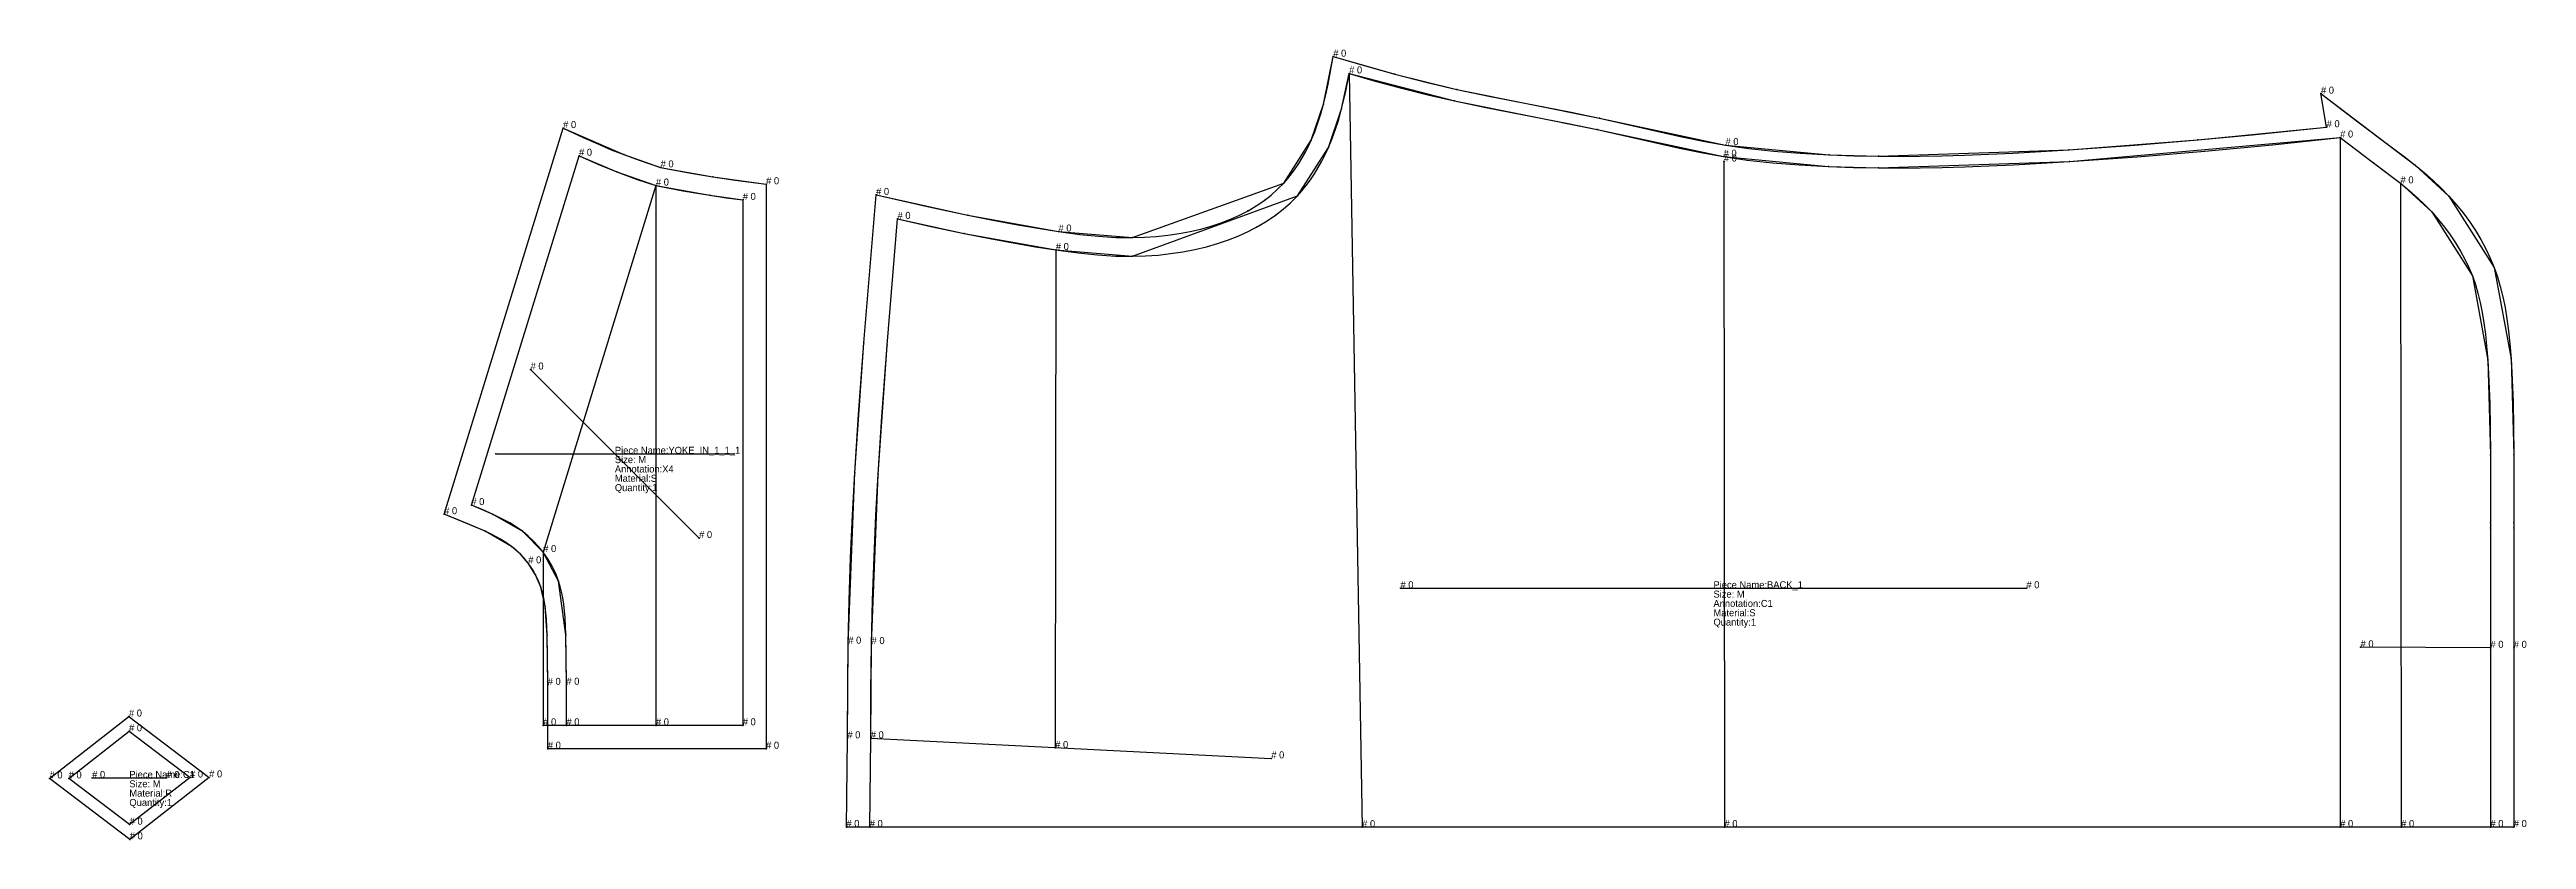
# Model space of a CAD drawing. Header units: metres. Extents: x 0 to 3840, y -36 to 1859.
# Drawn here: x 2779 to 3840, y 1497 to 1835 of the extents above; entities that cross this region are included whole.
import ezdxf

# ---------------------------------------------------------------- set-up
doc = ezdxf.new("R2010")
doc.units = ezdxf.units.M

# ---------------------------------------------------------------- blocks, each defined once
blk = doc.blocks.new('9')
at = {"layer": '1'}
blk.add_lwpolyline([(2992.4031, 1535.5229), (2992.3401, 1562.866), (2992.1321, 1584.126), (2991.2671, 1596.472), (2989.426, 1604.713), (2987.1709, 1609.978), (2984.0161, 1614.958), (2980.626, 1618.835), (2976.8, 1622.1689), (2965.551, 1628.644), (2947.9641, 1635.964), (2998.9561, 1801.373), (3024.9199, 1790.02), (3040.7271, 1784.521), (3063.0581, 1780.485), (3085.9309, 1777.314), (3085.9089, 1535.5229)], close=True, dxfattribs=at)
at = {"layer": '14'}
blk.add_lwpolyline([(3000.3799, 1545.5229), (3000.3401, 1562.913), (3000.1299, 1584.353), (2997, 1607.303), (2990.4199, 1619.7629), (2981.6299, 1628.553), (2968.96, 1635.8831), (2959.6299, 1639.863), (3005.77, 1789.533), (3022.02, 1782.563), (3038.71, 1776.7629), (3061.7949, 1772.584), (3075.9299, 1770.583), (3075.9099, 1545.5229)], close=True, dxfattribs=at)
at = {"layer": '2'}
for p in [(2998.9561, 1801.373), (3005.77, 1789.533), (3040.7271, 1784.521), (3038.71, 1776.7629), (3038.71, 1776.7629), (3038.71, 1776.7629), (3085.9309, 1777.314), (3075.9299, 1770.583), (2985.01, 1697.953), (2970.0549, 1661.848), (3072.175, 1661.848), (2947.9641, 1635.964), (2959.6299, 1639.863), (3057.22, 1625.743), (2984.0161, 1614.958), (2990.4199, 1619.7629), (2990.4199, 1619.7629), (2990.4199, 1619.7629), (2990.4199, 1545.5229), (2990.4199, 1545.5229), (2990.4199, 1545.5229), (3000.3799, 1545.5229), (3000.3799, 1545.5229), (3000.3799, 1545.5229), (3038.71, 1545.5229), (3075.9099, 1545.5229), (2992.4031, 1535.5229), (3085.9089, 1535.5229)]:
    blk.add_point(p, dxfattribs=at)
at = {"layer": '3'}
for p in [(3024.9199, 1790.02), (3022.02, 1782.563), (3061.7949, 1772.584), (3063.0581, 1780.485), (2968.96, 1635.8831), (2965.551, 1628.644), (2981.6299, 1628.553), (2976.8, 1622.1689), (2980.626, 1618.835), (2987.1709, 1609.978), (2989.426, 1604.713), (2997, 1607.303), (2991.2671, 1596.472), (2992.1321, 1584.126), (3000.1299, 1584.353), (2992.3401, 1562.866), (3000.3401, 1562.913)]:
    blk.add_point(p, dxfattribs=at)
at = {"layer": '5'}
blk.add_line((2970.0549, 1661.848), (3072.175, 1661.848), dxfattribs=at)
at = {"layer": '7'}
blk.add_line((2985.01, 1697.953), (3057.22, 1625.743), dxfattribs=at)
at = {"layer": '8'}
for p, q in [((3038.71, 1776.7629), (2990.4199, 1619.7629)), ((3038.71, 1776.7629), (3038.71, 1545.5229)), ((2990.4199, 1619.7629), (2990.4199, 1545.5229)), ((3000.3799, 1545.5229), (2990.4199, 1545.5229)), ((3000.3799, 1545.5229), (2990.4199, 1545.5229))]:
    blk.add_line(p, q, dxfattribs=at)
at = {"layer": '80'}
for p in [(3040.7241, 1784.522, 5), (3038.71, 1776.7629, 5)]:
    blk.add_point(p, dxfattribs=at)
at = {"layer": '84'}
blk.add_lwpolyline([(2992.4031, 1535.5229), (2992.3401, 1562.866), (2992.291, 1575.26), (2992.1321, 1584.126), (2991.823, 1591.014), (2991.2671, 1596.472), (2990.488, 1600.8361), (2989.426, 1604.713), (2988.394, 1607.4449), (2987.1709, 1609.978), (2985.9041, 1612.121), (2984.0161, 1614.958), (2982.1001, 1617.235), (2980.626, 1618.835), (2978.821, 1620.533), (2976.8, 1622.1689), (2974.4709, 1623.804), (2971.877, 1625.395), (2968.967, 1626.974), (2965.551, 1628.644), (2958.1731, 1631.89), (2947.9641, 1635.964), (2998.9561, 1801.373), (3007.5359, 1797.3979), (3013.8491, 1794.571), (3019.604, 1792.127), (3024.9199, 1790.02), (3031.5669, 1787.61), (3040.7271, 1784.521), (3053.606, 1782.103), (3063.0581, 1780.485), (3072.7109, 1779.054), (3085.9309, 1777.314), (3085.9089, 1535.5229)], close=True, dxfattribs=at)
at = {"layer": '87'}
blk.add_lwpolyline([(3000.3799, 1545.5229), (3000.3401, 1562.913), (3000.2959, 1575.428), (3000.1299, 1584.353), (2999.793, 1591.652), (2999.2051, 1597.488), (2998.7881, 1600.1541), (2998.2839, 1602.665), (2997.689, 1605.0439), (2997, 1607.303), (2995.76, 1610.559), (2994.249, 1613.7209), (2992.47, 1616.7889), (2990.4199, 1619.7629), (2988.4231, 1622.209), (2986.292, 1624.489), (2984.0281, 1626.604), (2981.6299, 1628.553), (2978.99, 1630.415), (2976.05, 1632.2271), (2972.761, 1634.02), (2968.96, 1635.8831), (2964.321, 1637.959), (2959.6299, 1639.863), (3005.77, 1789.533), (3013.8379, 1785.902), (3022.02, 1782.563), (3030.3091, 1779.517), (3038.71, 1776.7629), (3050.23, 1774.535), (3061.7949, 1772.584), (3068.854, 1771.532), (3075.9299, 1770.583), (3075.9099, 1545.5229)], close=True, dxfattribs=at)
at = {"layer": '1'}
for s, p in [('# 0', (2998.9561, 1801.373)), ('# 0', (3040.7271, 1784.521)), ('# 0', (3085.9309, 1777.314)), ('Annotation:X4', (3021.115, 1653.848)), ('Size: M', (3021.115, 1657.848)), ('Piece Name:YOKE  IN_1_1_1', (3021.115, 1661.848)), ('Quantity:1', (3021.115, 1645.848)), ('Material:S', (3021.115, 1649.848)), ('# 0', (2947.9641, 1635.964)), ('# 0', (2984.0161, 1614.958)), ('# 0', (2992.3401, 1562.866)), ('# 0', (2992.4031, 1535.5229)), ('# 0', (3085.9089, 1535.5229))]:
    blk.add_text(s, height=3, dxfattribs=at).set_placement(p)
at = {"layer": '14'}
for p in [(3005.77, 1789.533), (3038.71, 1776.7629), (3075.9299, 1770.583), (2959.6299, 1639.863), (2990.4199, 1619.7629), (3000.3401, 1562.913), (3000.3799, 1545.5229), (3075.9099, 1545.5229)]:
    blk.add_text('# 0', height=3, dxfattribs=at).set_placement(p)
at = {"layer": '7'}
for p in [(2985.01, 1697.953), (3057.22, 1625.743)]:
    blk.add_text('# 0', height=3, dxfattribs=at).set_placement(p)
at = {"layer": '8'}
for p in [(3038.71, 1776.7629), (3038.71, 1776.7629), (2990.4199, 1619.7629), (2990.4199, 1619.7629), (2990.4199, 1545.5229), (2990.4199, 1545.5229), (2990.4199, 1545.5229), (3000.3799, 1545.5229), (3000.3799, 1545.5229), (3038.71, 1545.5229)]:
    blk.add_text('# 0', height=3, dxfattribs=at).set_placement(p)
blk = doc.blocks.new('12')
at = {"layer": '1'}
blk.add_lwpolyline([(3834.7649, 1501.969), (3120.333, 1501.98), (3120.751, 1539.978), (3121.127, 1580.486), (3123.908, 1653.79), (3127.8689, 1709.3361), (3133.05, 1772.734), (3172.3191, 1764.105), (3211.2271, 1757.071), (3242.905, 1754.453), (3307.7451, 1777.799), (3319.543, 1796.269), (3324.7881, 1811.594), (3328.937, 1831.9709), (3355.314, 1824.443), (3381.957, 1817.924), (3443.0061, 1805.624), (3497.009, 1794.077), (3541.384, 1789.9139), (3562.5581, 1789.313), (3644.0681, 1792.061), (3699.377, 1796.2889), (3754.5779, 1801.746), (3752.1589, 1816.136), (3780.667, 1794.496), (3792.5139, 1785.507), (3806.9399, 1772.245), (3826.3569, 1741.632), (3833.5791, 1702.563), (3834.804, 1661.551), (3834.762, 1632.252), (3834.759, 1630.186), (3834.781, 1578.735)], close=True, dxfattribs=at)
at = {"layer": '14'}
blk.add_lwpolyline([(3824.7649, 1501.969), (3130.333, 1501.98), (3130.751, 1539.9771), (3131.126, 1580.326), (3133.8899, 1653.1801), (3137.8291, 1708.4399), (3142.2451, 1762.474), (3170.728, 1756.265), (3210.0581, 1749.156), (3242.968, 1746.452), (3313.5911, 1772.333), (3326.8689, 1793.05), (3332.532, 1809.579), (3335.7439, 1824.7841), (3380.8611, 1813.045), (3441.95, 1800.7371), (3496.208, 1789.141), (3541.199, 1784.917), (3562.4961, 1784.313), (3644.377, 1787.071), (3760.3879, 1797.335), (3774.679, 1786.4871), (3786.2529, 1777.709), (3799.6089, 1765.441), (3817.0181, 1738.047), (3823.6001, 1701.903), (3824.804, 1661.4771), (3824.762, 1632.266), (3824.759, 1630.196), (3824.781, 1578.733)], close=True, dxfattribs=at)
at = {"layer": '2'}
for p in [(3328.937, 1831.9709), (3335.7439, 1824.7841), (3335.7439, 1824.7841), (3752.1589, 1816.136), (3754.5779, 1801.746), (3760.3879, 1797.335), (3760.3879, 1797.335), (3496.3081, 1787.041), (3133.05, 1772.734), (3786.2529, 1777.709), (3142.2451, 1762.474), (3210.0581, 1749.156), (3357.7339, 1604.259), (3357.7339, 1604.256), (3625.9399, 1604.256), (3625.9399, 1604.252), (3769.1201, 1578.947), (3824.781, 1578.733), (3824.781, 1578.733), (3834.781, 1578.735), (3120.751, 1539.978), (3130.751, 1539.9771), (3130.751, 1539.9771), (3209.8, 1535.826), (3302.377, 1531.365), (3120.333, 1501.98), (3120.333, 1501.98), (3130.333, 1501.98), (3341.334, 1501.903), (3496.574, 1501.952), (3760.3911, 1501.968), (3786.522, 1501.97), (3824.7649, 1501.969), (3834.7649, 1501.969), (3834.7649, 1501.969)]:
    blk.add_point(p, dxfattribs=at)
at = {"layer": '3'}
for p in [(3355.314, 1824.443), (3381.957, 1817.924), (3324.7881, 1811.594), (3332.532, 1809.579), (3380.8611, 1813.045), (3443.0061, 1805.624), (3319.543, 1796.269), (3441.95, 1800.7371), (3497.009, 1794.077), (3699.377, 1796.2889), (3780.667, 1794.496), (3326.8689, 1793.05), (3496.208, 1789.141), (3541.199, 1784.917), (3541.384, 1789.9139), (3562.4961, 1784.313), (3562.5581, 1789.313), (3644.0681, 1792.061), (3644.377, 1787.071), (3774.679, 1786.4871), (3792.5139, 1785.507), (3307.7451, 1777.799), (3786.2529, 1777.709), (3172.3191, 1764.105), (3313.5911, 1772.333), (3799.6089, 1765.441), (3806.9399, 1772.245), (3170.728, 1756.265), (3211.2271, 1757.071), (3242.905, 1754.453), (3210.0581, 1749.156), (3242.968, 1746.452), (3826.3569, 1741.632), (3817.0181, 1738.047), (3127.8689, 1709.3361), (3137.8291, 1708.4399), (3823.6001, 1701.903), (3833.5791, 1702.563), (3824.804, 1661.4771), (3834.804, 1661.551), (3123.908, 1653.79), (3133.8899, 1653.1801), (3824.759, 1630.196), (3824.762, 1632.266), (3834.759, 1630.186), (3834.762, 1632.252), (3121.127, 1580.486), (3131.126, 1580.326)]:
    blk.add_point(p, dxfattribs=at)
at = {"layer": '5'}
blk.add_line((3357.7339, 1604.256), (3625.9399, 1604.256), dxfattribs=at)
at = {"layer": '6'}
blk.add_line((3834.7649, 1501.969), (3120.333, 1501.98), dxfattribs=at)
at = {"layer": '7'}
blk.add_line((3357.7339, 1604.259), (3625.9399, 1604.252), dxfattribs=at)
at = {"layer": '8'}
for p, q in [((3335.7439, 1824.7841), (3341.334, 1501.903)), ((3760.3879, 1797.335), (3760.3911, 1501.968)), ((3496.3081, 1787.041), (3496.574, 1501.952)), ((3786.2529, 1777.709), (3786.522, 1501.97)), ((3210.0581, 1749.156), (3209.8, 1535.826)), ((3824.781, 1578.733), (3769.1201, 1578.947)), ((3130.751, 1539.9771), (3302.377, 1531.365))]:
    blk.add_line(p, q, dxfattribs=at)
at = {"layer": '80'}
for p in [(3292.312, 1765.9139, 5), (3299.5559, 1770.531, 5), (3304.4319, 1764.229, 5), (3295.981, 1758.899, 5), (3120.752, 1540.0551, 5), (3130.751, 1539.9771, 5)]:
    blk.add_point(p, dxfattribs=at)
at = {"layer": '84'}
blk.add_lwpolyline([(3834.7649, 1501.969), (3120.333, 1501.98), (3120.751, 1539.978), (3120.9089, 1563.366), (3121.127, 1580.486), (3121.5349, 1598.902), (3122.135, 1617.26), (3122.926, 1635.557), (3123.908, 1653.79), (3125.542, 1678.655), (3127.8689, 1709.3361), (3133.05, 1772.734), (3155.688, 1767.662), (3172.3191, 1764.105), (3183.0349, 1761.95), (3192.957, 1760.084), (3202.3181, 1758.464), (3211.2271, 1757.071), (3220.4189, 1755.8311), (3228.408, 1755.016), (3235.842, 1754.559), (3242.905, 1754.453), (3248.0081, 1754.598), (3253.0559, 1754.933), (3258.021, 1755.455), (3262.8789, 1756.163), (3267.606, 1757.052), (3272.1899, 1758.12), (3276.615, 1759.364), (3280.8701, 1760.7791), (3284.927, 1762.355), (3288.7959, 1764.095), (3292.47, 1765.996), (3295.9451, 1768.054), (3299.2119, 1770.265), (3302.271, 1772.629), (3305.116, 1775.141), (3307.7451, 1777.799), (3309.4451, 1779.73), (3311.085, 1781.775), (3312.6621, 1783.932), (3314.176, 1786.197), (3315.624, 1788.568), (3317.0029, 1791.04), (3318.3101, 1793.609), (3319.543, 1796.269), (3321.02, 1799.826), (3322.3821, 1803.553), (3323.635, 1807.4659), (3324.7881, 1811.594), (3325.7839, 1815.67), (3326.751, 1820.1541), (3328.937, 1831.9709), (3344.144, 1827.547), (3355.314, 1824.443), (3368.6089, 1821.028), (3381.957, 1817.924), (3395.5481, 1815.069), (3430.864, 1808.162), (3443.0061, 1805.624), (3478.241, 1797.6379), (3488.1189, 1795.637), (3497.009, 1794.077), (3507.0161, 1792.656), (3517.616, 1791.502), (3528.9561, 1790.597), (3541.384, 1789.9139), (3551.968, 1789.5291), (3562.5581, 1789.313), (3571.3259, 1789.261), (3580.3579, 1789.318), (3589.6951, 1789.485), (3599.3999, 1789.7629), (3620.113, 1790.655), (3644.0681, 1792.061), (3672.3701, 1794.053), (3699.377, 1796.2889), (3722.7161, 1798.496), (3754.5779, 1801.746), (3752.1589, 1816.136), (3768.574, 1803.587), (3780.667, 1794.496), (3787.8101, 1789.165), (3792.5139, 1785.507), (3796.533, 1782.182), (3800.2571, 1778.882), (3803.719, 1775.576), (3806.9399, 1772.245), (3810.0859, 1768.698), (3813.0481, 1765.043), (3815.812, 1761.295), (3818.3679, 1757.468), (3820.707, 1753.577), (3822.822, 1749.6331), (3824.707, 1745.6479), (3826.3569, 1741.632), (3827.748, 1737.673), (3828.9839, 1733.52), (3830.0701, 1729.157), (3831.0139, 1724.552), (3831.8169, 1719.714), (3832.501, 1714.531), (3833.0791, 1708.908), (3833.5791, 1702.563), (3834.104, 1693.587), (3834.4751, 1684.012), (3834.7019, 1673.61), (3834.804, 1661.551), (3834.762, 1632.252), (3834.759, 1630.186), (3834.781, 1578.735)], close=True, dxfattribs=at)
at = {"layer": '87'}
blk.add_lwpolyline([(3824.7649, 1501.969), (3130.333, 1501.98), (3130.751, 1539.9771), (3130.842, 1560.152), (3131.126, 1580.326), (3131.5681, 1599.181), (3132.175, 1617.578), (3132.949, 1635.566), (3133.8899, 1653.1801), (3135.4929, 1677.647), (3137.8291, 1708.4399), (3142.2451, 1762.474), (3156.457, 1759.288), (3170.728, 1756.265), (3181.7241, 1754.062), (3191.7549, 1752.178), (3201.1541, 1750.55), (3210.0581, 1749.156), (3219.5811, 1747.871), (3227.8899, 1747.026), (3235.624, 1746.556), (3242.968, 1746.452), (3248.439, 1746.618), (3253.8679, 1746.994), (3259.2229, 1747.58), (3264.478, 1748.3719), (3269.604, 1749.365), (3274.5869, 1750.556), (3279.408, 1751.941), (3284.053, 1753.516), (3288.488, 1755.2679), (3292.7261, 1757.199), (3296.7581, 1759.3051), (3300.5759, 1761.584), (3304.1721, 1764.028), (3307.543, 1766.637), (3310.6841, 1769.407), (3313.5911, 1772.333), (3315.5171, 1774.509), (3317.373, 1776.8101), (3319.155, 1779.235), (3320.8621, 1781.7791), (3322.49, 1784.438), (3324.0359, 1787.207), (3325.4971, 1790.08), (3326.8689, 1793.05), (3328.4409, 1796.849), (3329.9009, 1800.85), (3331.26, 1805.077), (3332.532, 1809.579), (3334.3301, 1817.1331), (3335.7439, 1824.7841), (3346.9509, 1821.524), (3358.2061, 1818.481), (3369.509, 1815.655), (3380.8611, 1813.045), (3394.2959, 1810.226), (3429.625, 1803.312), (3441.95, 1800.7371), (3477.3369, 1792.722), (3487.269, 1790.71), (3496.208, 1789.141), (3506.356, 1787.699), (3517.105, 1786.527), (3528.6021, 1785.609), (3541.199, 1784.917), (3551.843, 1784.53), (3562.4961, 1784.313), (3571.3391, 1784.26), (3580.4441, 1784.317), (3589.8511, 1784.484), (3599.6189, 1784.764), (3620.4399, 1785.661), (3644.377, 1787.071), (3673.4319, 1789.13), (3702.4519, 1791.526), (3731.438, 1794.262), (3760.3879, 1797.335), (3774.679, 1786.4871), (3781.7161, 1781.236), (3786.2529, 1777.709), (3789.9971, 1774.613), (3793.448, 1771.558), (3796.644, 1768.507), (3799.6089, 1765.441), (3802.4319, 1762.2581), (3805.0879, 1758.981), (3807.5659, 1755.623), (3809.8579, 1752.198), (3811.9551, 1748.718), (3813.8501, 1745.193), (3815.5391, 1741.6331), (3817.0181, 1738.047), (3818.2949, 1734.42), (3819.426, 1730.6121), (3820.417, 1726.603), (3821.2749, 1722.364), (3822.002, 1717.9091), (3822.6189, 1713.1169), (3823.1411, 1707.891), (3823.6001, 1701.903), (3824.1111, 1692.985), (3824.4751, 1683.501), (3824.7, 1673.2371), (3824.804, 1661.4771), (3824.762, 1632.266), (3824.759, 1630.196), (3824.781, 1578.733)], close=True, dxfattribs=at)
at = {"layer": '1'}
for s, p in [('# 0', (3328.937, 1831.9709)), ('# 0', (3752.1589, 1816.136)), ('# 0', (3754.5779, 1801.746)), ('# 0', (3497.009, 1794.077)), ('# 0', (3133.05, 1772.734)), ('# 0', (3211.2271, 1757.071)), ('Size: M', (3491.8369, 1600.256)), ('Piece Name:BACK_1', (3491.8369, 1604.256)), ('Annotation:C1', (3491.8369, 1596.256)), ('Material:S', (3491.8369, 1592.256)), ('# 0', (3121.127, 1580.486)), ('Quantity:1', (3491.8369, 1588.256)), ('# 0', (3834.781, 1578.735)), ('# 0', (3120.751, 1539.978)), ('# 0', (3120.333, 1501.98)), ('# 0', (3834.7649, 1501.969))]:
    blk.add_text(s, height=3, dxfattribs=at).set_placement(p)
at = {"layer": '14'}
for p in [(3335.7439, 1824.7841), (3760.3879, 1797.335), (3496.208, 1789.141), (3142.2451, 1762.474), (3210.0581, 1749.156), (3131.126, 1580.326), (3824.781, 1578.733), (3130.751, 1539.9771), (3130.333, 1501.98), (3824.7649, 1501.969)]:
    blk.add_text('# 0', height=3, dxfattribs=at).set_placement(p)
at = {"layer": '6'}
for p in [(3120.333, 1501.98), (3834.7649, 1501.969)]:
    blk.add_text('# 0', height=3, dxfattribs=at).set_placement(p)
at = {"layer": '7'}
for p in [(3357.7339, 1604.259), (3625.9399, 1604.252)]:
    blk.add_text('# 0', height=3, dxfattribs=at).set_placement(p)
at = {"layer": '8'}
for p in [(3335.7439, 1824.7841), (3760.3879, 1797.335), (3496.3081, 1787.041), (3786.2529, 1777.709), (3210.0581, 1749.156), (3769.1201, 1578.947), (3824.781, 1578.733), (3130.751, 1539.9771), (3209.8, 1535.826), (3302.377, 1531.365), (3341.334, 1501.903), (3496.574, 1501.952), (3760.3911, 1501.968), (3786.522, 1501.97)]:
    blk.add_text('# 0', height=3, dxfattribs=at).set_placement(p)
blk = doc.blocks.new('11')
at = {"layer": '1'}
blk.add_lwpolyline([(2812.917, 1549.308), (2847.291, 1523.2271), (2813.2661, 1496.693), (2778.8921, 1522.775)], close=True, dxfattribs=at)
at = {"layer": '14'}
blk.add_lwpolyline([(2812.959, 1543), (2839.0911, 1523.173), (2813.2241, 1503.001), (2787.092, 1522.829)], close=True, dxfattribs=at)
at = {"layer": '2'}
for p in [(2812.917, 1549.308), (2812.959, 1543), (2778.8921, 1522.775), (2787.092, 1522.829), (2797.1609, 1523.005), (2797.1621, 1523.001), (2829.022, 1523.001), (2829.022, 1522.996), (2839.0911, 1523.173), (2847.291, 1523.2271), (2813.2241, 1503.001), (2813.2661, 1496.693)]:
    blk.add_point(p, dxfattribs=at)
at = {"layer": '5'}
blk.add_line((2797.1621, 1523.001), (2829.022, 1523.001), dxfattribs=at)
at = {"layer": '7'}
blk.add_line((2797.1609, 1523.005), (2829.022, 1522.996), dxfattribs=at)
at = {"layer": '84'}
blk.add_lwpolyline([(2812.917, 1549.308), (2847.291, 1523.2271), (2813.2661, 1496.693), (2778.8921, 1522.775)], close=True, dxfattribs=at)
at = {"layer": '87'}
blk.add_lwpolyline([(2812.959, 1543), (2839.0911, 1523.173), (2813.2241, 1503.001), (2787.092, 1522.829)], close=True, dxfattribs=at)
at = {"layer": '1'}
for s, p in [('# 0', (2812.917, 1549.308)), ('# 0', (2778.8921, 1522.775)), ('Size: M', (2813.092, 1519.001)), ('Piece Name:C1', (2813.092, 1523.001)), ('Material:R', (2813.092, 1515.001)), ('# 0', (2847.291, 1523.2271)), ('Quantity:1', (2813.092, 1511.001)), ('# 0', (2813.2661, 1496.693))]:
    blk.add_text(s, height=3, dxfattribs=at).set_placement(p)
at = {"layer": '14'}
for p in [(2812.959, 1543), (2787.092, 1522.829), (2839.0911, 1523.173), (2813.2241, 1503.001)]:
    blk.add_text('# 0', height=3, dxfattribs=at).set_placement(p)
at = {"layer": '7'}
for p in [(2797.1609, 1523.005), (2829.022, 1522.996)]:
    blk.add_text('# 0', height=3, dxfattribs=at).set_placement(p)

msp = doc.modelspace()

# ---------------------------------------------------------------- block references
at = {"layer": '1'}
for name in ['12', '9', '11']:
    msp.add_blockref(name, (0, 0), dxfattribs=at)

doc.saveas('drawing.dxf')
